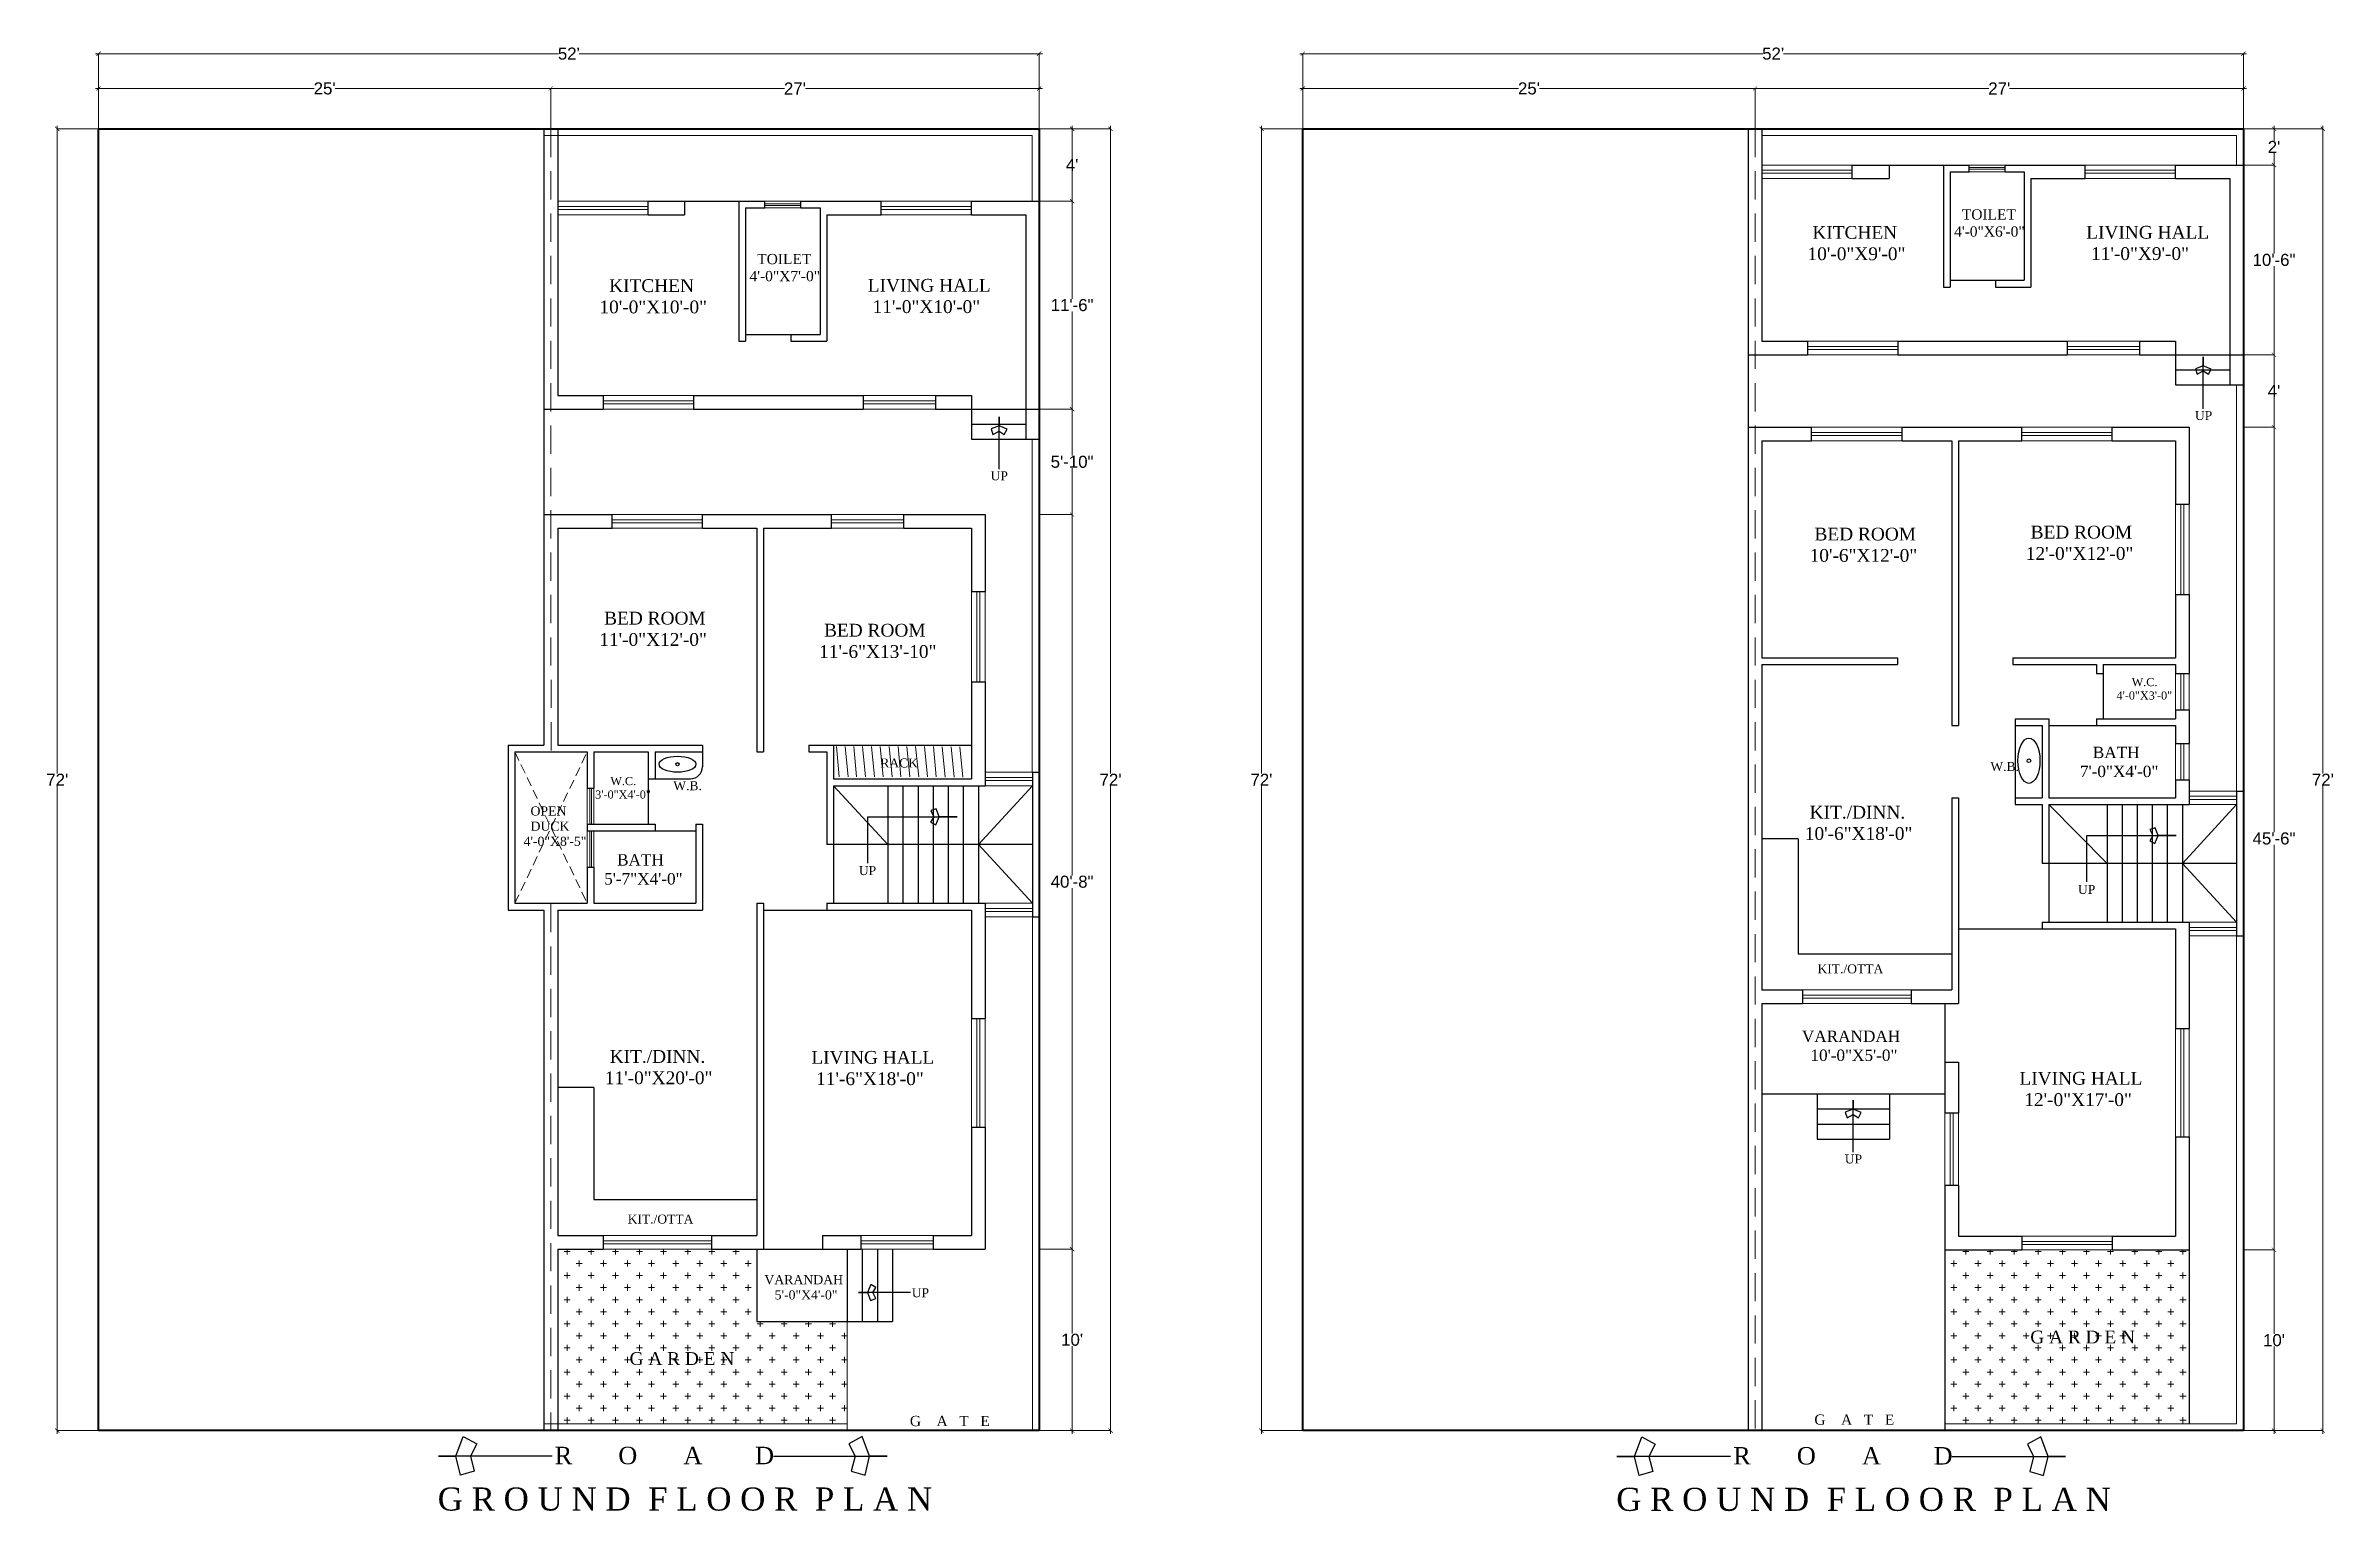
# Model space of a CAD drawing. Header units: inches. Extents: x 176 to 21551, y 16408 to 33639.
# Drawn here: x 176 to 1694, y 23244 to 24216 of the extents above; entities that cross this region are included whole.
import ezdxf

# ---------------------------------------------------------------- set-up
doc = ezdxf.new("R2010")
doc.units = ezdxf.units.IN
doc.header["$LTSCALE"] = 25
doc.header["$MEASUREMENT"] = 0
doc.linetypes.add('DASHED2', pattern=[0.375, 0.25, -0.125])
doc.layers.add('TEXT', color=211, linetype='Continuous')
doc.styles.get("Standard").update_dxf_attribs({"font": 'arial.ttf', "height": 8})
doc.dimstyles.get("Standard").update_dxf_attribs({"dimtxt": 0.18, "dimasz": 0.18, "dimexe": 0.18, "dimexo": 0.0625, "dimgap": 0.09, "dimtad": 0, "dimtih": 1, "dimtoh": 1, "dimdec": 4, "dimzin": 0, "dimdsep": 46, "dimtxsty": 'Standard', "dimcen": 0.09, "dimadec": 0, "dimazin": 0, "dimtfac": 1, "dimtdec": 4, "dimtofl": 0, "dimtmove": 0, "dimatfit": 3, "dimfxl": 1, "dimtolj": 1, "dimtzin": 0, "dimarcsym": 0})

msp = doc.modelspace()

# ---------------------------------------------------------------- texts
at = {"layer": 'TEXT', "color": 7, "ltscale": 0.1, "attachment_point": 1}
for s, insert, char_height, width in [('{\\fTimes New Roman|b0|i0|c0|p18; KITCHEN\\P10\'-0"X9\'-0"}', (1344.9, 24096.6), 8.492, 208.379), ('{\\fTimes New Roman|b0|i0|c0|p18;   TOILET\\P 4\'-0"X6\'-0"}', (1439.6, 24107.7), 6.793, 166.703), ('{\\fTimes New Roman|b0|i0|c0|p18;  LIVING HALL\\P   11\'-0"X9\'-0"}', (1523.4, 24096.7), 8.492, 208.379), ('{\\fTimes New Roman|b0|i0|c0|p18;   TOILET\\P 4\'-0"X7\'-0"}', (640.4, 24078.1), 6.793, 166.703), ('{\\fTimes New Roman|b0|i0|c0|p18;  KITCHEN\\P10\'-0"X10\'-0"}', (543.4, 24061.3), 8.492, 208.379), ('{\\fTimes New Roman|b0|i0|c0|p18;  LIVING HALL\\P   11\'-0"X10\'-0"}', (715, 24061.5), 8.492, 208.379), ('{\\fTimes New Roman|b0|i0|c0|p18;     UP}', (1590.7, 23973.8), 5.944, 145.865), ('{\\fTimes New Roman|b0|i0|c0|p18;     UP}', (791.7, 23933.8), 5.944, 145.865), ('{\\fTimes New Roman|b0|i0|c0|p18;  BED ROOM\\P 12\'-0"X12\'-0"}', (1486.5, 23897.7), 8.492, 208.379), ('{\\fTimes New Roman|b0|i0|c0|p18;  BED ROOM\\P 10\'-6"X12\'-0"}', (1343.1, 23896.4), 8.492, 208.379), ('{\\fTimes New Roman|b0|i0|c0|p18;  BED ROOM\\P 11\'-0"X12\'-0"}', (540.1, 23840.6), 8.492, 208.379), ('{\\fTimes New Roman|b0|i0|c0|p18;  BED ROOM\\P 11\'-6"X13\'-10"}', (686, 23832.6), 8.492, 208.379), ('{\\fTimes New Roman|b0|i0|c0|p18;     W.C.\\P4\'-0"X3\'-0"}', (1549.9, 23796.6), 5.35, 131.279), ('{\\fTimes New Roman|b0|i0|c0|p18;    BATH\\P 7\'-0"X4\'-0"}', (1522.8, 23751), 7.548, 185.226), ('{\\fTimes New Roman|b0|i0|c0|p18;     W.C.\\P3\'-0"X4\'-0"}', (540.6, 23730.9), 5.35, 131.279), ('{\\fTimes New Roman|b0|i0|c0|p18;    RACK}', (720.8, 23743.2), 5.944, 145.865), ('{\\fTimes New Roman|b0|i0|c0|p18;     W.B.}', (1455, 23740.9), 5.944, 145.865), ('{\\fTimes New Roman|b0|i0|c0|p18;     W.B.}', (581.2, 23728.1), 5.944, 145.865), ('{\\fTimes New Roman|b0|i0|c0|p18;      OPEN \\P      DUCK\\P    4\'-0"X8\'-5"}', (484, 23711.4), 6.038, 148.181), ('{\\fTimes New Roman|b0|i0|c0|p18; KIT./DINN.\\P10\'-6"X18\'-0"}', (1343.1, 23711.8), 8.492, 208.379), ('{\\fTimes New Roman|b0|i0|c0|p18;    BATH\\P 5\'-7"X4\'-0"}', (543.7, 23679.7), 7.548, 185.226), ('{\\fTimes New Roman|b0|i0|c0|p18;     UP}', (704.3, 23671.8), 5.944, 145.865), ('{\\fTimes New Roman|b0|i0|c0|p18;     UP}', (1513.1, 23659.3), 5.944, 145.865), ('{\\fTimes New Roman|b0|i0|c0|p18;     KIT./OTTA}', (1340.3, 23606.6), 5.944, 145.865), ('{\\fTimes New Roman|b0|i0|c0|p18; KIT./DINN.\\P11\'-0"X20\'-0"}', (547, 23549.7), 8.492, 208.379), ('{\\fTimes New Roman|b0|i0|c0|p18;LIVING HALL\\P 11\'-6"X18\'-0"}', (684, 23549.1), 8.492, 208.379), ('{\\fTimes New Roman|b0|i0|c0|p18;   VARANDAH\\P     10\'-0"X5\'-0"}', (1332.6, 23562.6), 7.548, 185.226), ('{\\fTimes New Roman|b0|i0|c0|p18;LIVING HALL\\P 12\'-0"X17\'-0"}', (1485.5, 23535.2), 8.492, 208.379), ('{\\fTimes New Roman|b0|i0|c0|p18;     UP}', (1358.4, 23480.4), 5.944, 145.865), ('{\\fTimes New Roman|b0|i0|c0|p18;     KIT./OTTA}', (550.9, 23440.5), 5.944, 145.865), ('{\\fTimes New Roman|b0|i0|c0|p18;   VARANDAH\\P      5\'-0"X4\'-0"}', (646, 23400.3), 6.038, 148.181), ('{\\fTimes New Roman|b0|i0|c0|p18;     UP}', (739.4, 23391.6), 5.944, 145.865), ('{\\fTimes New Roman|b0|i0|c0|p18;G A R D E N}', (1492.7, 23363.5), 8.492, 208.379), ('{\\fTimes New Roman|b0|i0|c0|p18;G A R D E N}', (563.4, 23349.2), 8.492, 208.379), ('{\\fTimes New Roman|b0|i0|c0|p18; G    A   T   E}', (746.8, 23306.9), 6.793, 166.703), ('{\\fTimes New Roman|b0|i0|c0|p18; G    A   T   E}', (1346.9, 23307.8), 6.793, 166.703), ('{\\fTimes New Roman|b0|i0|c0|p18;R       O       A        D}', (513.7, 23286.4), 11.564, 283.772), ('{\\fTimes New Roman|b0|i0|c0|p18;R       O       A        D}', (1295.6, 23286.2), 11.564, 283.772), ('{\\fTimes New Roman|b0|i0|c0|p18;G R O U N D  F L O O R  P L A N}', (436.1, 23259.4), 15.332, 376.236), ('{\\fTimes New Roman|b0|i0|c0|p18;G R O U N D  F L O O R  P L A N}', (1218, 23259.2), 15.332, 376.236)]:
    msp.add_mtext(s, dxfattribs=dict(at, insert=insert, char_height=char_height, width=width))

# ---------------------------------------------------------------- blocks, each defined once
blk = doc.blocks.new('_ArchTick')
at = {"color": 0, "linetype": 'ByBlock', "const_width": 0.15}
blk.add_lwpolyline([(-0.5, -0.5), (0.5, 0.5)], dxfattribs=at)
blk = doc.blocks.new('*D10')
at = {"color": 0, "lineweight": 20, "ltscale": 0.1, "transparency": 16777216}
for p, q in [((209, 24187.9), (354.2, 24187.9)), ((211.1, 24161.3), (211.1, 24188.1)), ((513.3, 24187.9), (368.1, 24187.9)), ((511.1, 24161.3), (511.1, 24188.1))]:
    blk.add_line(p, q, dxfattribs=at)
at = {"layer": 'Defpoints', "color": 0, "ltscale": 0.1, "transparency": 16777216}
for p in [(511.1, 24187.9), (211.1, 24161.1), (511.1, 24161.1)]:
    blk.add_point(p, dxfattribs=at)
at = {"color": 0, "lineweight": 20, "ltscale": 0.1, "transparency": 16777216, "xscale": 2.8125, "yscale": 2.8125, "zscale": 2.8125, "rotation": 180}
blk.add_blockref('_ArchTick', (211.1, 24187.9), dxfattribs=at)
at = {"color": 0, "lineweight": 20, "ltscale": 0.1, "transparency": 16777216, "xscale": 2.8125, "yscale": 2.8125, "zscale": 2.8125}
blk.add_blockref('_ArchTick', (511.1, 24187.9), dxfattribs=at)
at = {"color": 0, "ltscale": 0.1, "transparency": 16777216, "insert": (361.1, 24187.9), "char_height": 8, "attachment_point": 5}
blk.add_mtext("\\A1;25'", dxfattribs=at)
blk = doc.blocks.new('*D11')
at = {"color": 0, "lineweight": 20, "ltscale": 0.1, "transparency": 16777216}
for p, q in [((509, 24187.9), (666.2, 24187.9)), ((511.1, 24161.3), (511.1, 24188.1)), ((837.3, 24187.9), (680.1, 24187.9)), ((835.1, 24161.3), (835.1, 24188.1))]:
    blk.add_line(p, q, dxfattribs=at)
at = {"layer": 'Defpoints', "color": 0, "ltscale": 0.1, "transparency": 16777216}
for p in [(835.1, 24187.9), (511.1, 24161.1), (835.1, 24161.1)]:
    blk.add_point(p, dxfattribs=at)
at = {"color": 0, "lineweight": 20, "ltscale": 0.1, "transparency": 16777216, "xscale": 2.8125, "yscale": 2.8125, "zscale": 2.8125, "rotation": 180}
blk.add_blockref('_ArchTick', (511.1, 24187.9), dxfattribs=at)
at = {"color": 0, "lineweight": 20, "ltscale": 0.1, "transparency": 16777216, "xscale": 2.8125, "yscale": 2.8125, "zscale": 2.8125}
blk.add_blockref('_ArchTick', (835.1, 24187.9), dxfattribs=at)
at = {"color": 0, "ltscale": 0.1, "transparency": 16777216, "insert": (673.1, 24187.9), "char_height": 8, "attachment_point": 5}
blk.add_mtext("\\A1;27'", dxfattribs=at)
blk = doc.blocks.new('*D12')
at = {"color": 0, "lineweight": 20, "ltscale": 0.1, "transparency": 16777216}
for p, q in [((209, 24211), (516.3, 24211)), ((211.1, 24161.3), (211.1, 24211.2)), ((837.3, 24211), (530, 24211)), ((835.1, 24161.3), (835.1, 24211.2))]:
    blk.add_line(p, q, dxfattribs=at)
at = {"layer": 'Defpoints', "color": 0, "ltscale": 0.1, "transparency": 16777216}
for p in [(835.1, 24211), (211.1, 24161.1), (835.1, 24161.1)]:
    blk.add_point(p, dxfattribs=at)
at = {"color": 0, "lineweight": 20, "ltscale": 0.1, "transparency": 16777216, "xscale": 2.8125, "yscale": 2.8125, "zscale": 2.8125, "rotation": 180}
blk.add_blockref('_ArchTick', (211.1, 24211), dxfattribs=at)
at = {"color": 0, "lineweight": 20, "ltscale": 0.1, "transparency": 16777216, "xscale": 2.8125, "yscale": 2.8125, "zscale": 2.8125}
blk.add_blockref('_ArchTick', (835.1, 24211), dxfattribs=at)
at = {"color": 0, "ltscale": 0.1, "transparency": 16777216, "insert": (523.1, 24211), "char_height": 8, "attachment_point": 5}
blk.add_mtext("\\A1;52'", dxfattribs=at)
blk = doc.blocks.new('*D13')
at = {"color": 0, "lineweight": 20, "ltscale": 0.1, "transparency": 16777216}
for p, q in [((248.2, 24161.1), (183.5, 24161.1)), ((183.7, 24163.2), (183.7, 23733.2)), ((183.7, 23295), (183.7, 23725)), ((248.2, 23297.1), (183.5, 23297.1))]:
    blk.add_line(p, q, dxfattribs=at)
at = {"layer": 'Defpoints', "color": 0, "ltscale": 0.1, "transparency": 16777216}
for p in [(248.4, 24161.1), (183.7, 23297.1), (248.4, 23297.1)]:
    blk.add_point(p, dxfattribs=at)
at = {"color": 0, "lineweight": 20, "ltscale": 0.1, "transparency": 16777216, "xscale": 2.8125, "yscale": 2.8125, "zscale": 2.8125}
for p, rotation in [((183.7, 24161.1), 90), ((183.7, 23297.1), 270)]:
    blk.add_blockref('_ArchTick', p, dxfattribs=dict(at, rotation=rotation))
at = {"color": 0, "ltscale": 0.1, "transparency": 16777216, "insert": (183.7, 23729.1), "char_height": 8, "attachment_point": 5}
blk.add_mtext("\\A1;72'", dxfattribs=at)
blk = doc.blocks.new('*D7')
at = {"color": 0, "lineweight": 20, "ltscale": 0.1, "transparency": 16777216}
for p, q in [((827, 24161.1), (857.2, 24161.1)), ((857, 24163.2), (857, 24141.2)), ((857, 24111), (857, 24133)), ((835.3, 24113.1), (857.2, 24113.1))]:
    blk.add_line(p, q, dxfattribs=at)
at = {"layer": 'Defpoints', "color": 0, "ltscale": 0.1, "transparency": 16777216}
for p in [(826.8, 24161.1), (835.1, 24113.1), (857, 24113.1)]:
    blk.add_point(p, dxfattribs=at)
at = {"color": 0, "lineweight": 20, "ltscale": 0.1, "transparency": 16777216, "xscale": 2.8125, "yscale": 2.8125, "zscale": 2.8125}
for p, rotation in [((857, 24161.1), 90), ((857, 24113.1), 270)]:
    blk.add_blockref('_ArchTick', p, dxfattribs=dict(at, rotation=rotation))
at = {"color": 0, "ltscale": 0.1, "transparency": 16777216, "insert": (857, 24137.1), "char_height": 8, "attachment_point": 5}
blk.add_mtext("\\A1;4'", dxfattribs=at)
blk = doc.blocks.new('*D8')
at = {"color": 0, "lineweight": 20, "ltscale": 0.1, "transparency": 16777216}
for p, q in [((840.9, 23905.1), (857.2, 23905.1)), ((857, 23907.2), (857, 23665.5)), ((857, 23415.5), (857, 23657.2)), ((835.5, 23417.6), (857.2, 23417.6))]:
    blk.add_line(p, q, dxfattribs=at)
at = {"layer": 'Defpoints', "color": 0, "ltscale": 0.1, "transparency": 16777216}
for p in [(840.8, 23905.1), (835.3, 23417.6), (857, 23417.6)]:
    blk.add_point(p, dxfattribs=at)
at = {"color": 0, "lineweight": 20, "ltscale": 0.1, "transparency": 16777216, "xscale": 2.8125, "yscale": 2.8125, "zscale": 2.8125}
for p, rotation in [((857, 23905.1), 90), ((857, 23417.6), 270)]:
    blk.add_blockref('_ArchTick', p, dxfattribs=dict(at, rotation=rotation))
at = {"color": 0, "ltscale": 0.1, "transparency": 16777216, "insert": (857, 23661.4), "char_height": 8, "attachment_point": 5}
blk.add_mtext('\\A1;40\'-8"', dxfattribs=at)
blk = doc.blocks.new('*D9')
at = {"color": 0, "lineweight": 20, "ltscale": 0.1, "transparency": 16777216}
for p, q in [((835.3, 24161.1), (882.7, 24161.1)), ((882.5, 24163.2), (882.5, 23733.2)), ((882.5, 23295), (882.5, 23725)), ((835.3, 23297.1), (882.7, 23297.1))]:
    blk.add_line(p, q, dxfattribs=at)
at = {"layer": 'Defpoints', "color": 0, "ltscale": 0.1, "transparency": 16777216}
for p in [(835.1, 24161.1), (835.1, 23297.1), (882.5, 23297.1)]:
    blk.add_point(p, dxfattribs=at)
at = {"color": 0, "lineweight": 20, "ltscale": 0.1, "transparency": 16777216, "xscale": 2.8125, "yscale": 2.8125, "zscale": 2.8125}
for p, rotation in [((882.5, 24161.1), 90), ((882.5, 23297.1), 270)]:
    blk.add_blockref('_ArchTick', p, dxfattribs=dict(at, rotation=rotation))
at = {"color": 0, "ltscale": 0.1, "transparency": 16777216, "insert": (882.5, 23729.1), "char_height": 8, "attachment_point": 5}
blk.add_mtext("\\A1;72'", dxfattribs=at)
blk = doc.blocks.new('*D14')
at = {"color": 0, "lineweight": 20, "ltscale": 0.1, "transparency": 16777216}
for p, q in [((1008, 24187.9), (1153.2, 24187.9)), ((1010.1, 24161.3), (1010.1, 24188.1)), ((1312.2, 24187.9), (1167, 24187.9)), ((1310.1, 24161.3), (1310.1, 24188.1))]:
    blk.add_line(p, q, dxfattribs=at)
at = {"layer": 'Defpoints', "color": 0, "ltscale": 0.1, "transparency": 16777216}
for p in [(1310.1, 24187.9), (1010.1, 24161.1), (1310.1, 24161.1)]:
    blk.add_point(p, dxfattribs=at)
at = {"color": 0, "lineweight": 20, "ltscale": 0.1, "transparency": 16777216, "xscale": 2.8125, "yscale": 2.8125, "zscale": 2.8125, "rotation": 180}
blk.add_blockref('_ArchTick', (1010.1, 24187.9), dxfattribs=at)
at = {"color": 0, "lineweight": 20, "ltscale": 0.1, "transparency": 16777216, "xscale": 2.8125, "yscale": 2.8125, "zscale": 2.8125}
blk.add_blockref('_ArchTick', (1310.1, 24187.9), dxfattribs=at)
at = {"color": 0, "ltscale": 0.1, "transparency": 16777216, "insert": (1160.1, 24187.9), "char_height": 8, "attachment_point": 5}
blk.add_mtext("\\A1;25'", dxfattribs=at)
blk = doc.blocks.new('*D15')
at = {"color": 0, "lineweight": 20, "ltscale": 0.1, "transparency": 16777216}
for p, q in [((1308, 24187.9), (1465.2, 24187.9)), ((1310.1, 24161.3), (1310.1, 24188.1)), ((1636.2, 24187.9), (1479, 24187.9)), ((1634.1, 24161.3), (1634.1, 24188.1))]:
    blk.add_line(p, q, dxfattribs=at)
at = {"layer": 'Defpoints', "color": 0, "ltscale": 0.1, "transparency": 16777216}
for p in [(1634.1, 24187.9), (1310.1, 24161.1), (1634.1, 24161.1)]:
    blk.add_point(p, dxfattribs=at)
at = {"color": 0, "lineweight": 20, "ltscale": 0.1, "transparency": 16777216, "xscale": 2.8125, "yscale": 2.8125, "zscale": 2.8125, "rotation": 180}
blk.add_blockref('_ArchTick', (1310.1, 24187.9), dxfattribs=at)
at = {"color": 0, "lineweight": 20, "ltscale": 0.1, "transparency": 16777216, "xscale": 2.8125, "yscale": 2.8125, "zscale": 2.8125}
blk.add_blockref('_ArchTick', (1634.1, 24187.9), dxfattribs=at)
at = {"color": 0, "ltscale": 0.1, "transparency": 16777216, "insert": (1472.1, 24187.9), "char_height": 8, "attachment_point": 5}
blk.add_mtext("\\A1;27'", dxfattribs=at)
blk = doc.blocks.new('*D16')
at = {"color": 0, "lineweight": 20, "ltscale": 0.1, "transparency": 16777216}
for p, q in [((1008, 24211), (1315.2, 24211)), ((1010.1, 24161.3), (1010.1, 24211.2)), ((1636.2, 24211), (1329, 24211)), ((1634.1, 24161.3), (1634.1, 24211.2))]:
    blk.add_line(p, q, dxfattribs=at)
at = {"layer": 'Defpoints', "color": 0, "ltscale": 0.1, "transparency": 16777216}
for p in [(1634.1, 24211), (1010.1, 24161.1), (1634.1, 24161.1)]:
    blk.add_point(p, dxfattribs=at)
at = {"color": 0, "lineweight": 20, "ltscale": 0.1, "transparency": 16777216, "xscale": 2.8125, "yscale": 2.8125, "zscale": 2.8125, "rotation": 180}
blk.add_blockref('_ArchTick', (1010.1, 24211), dxfattribs=at)
at = {"color": 0, "lineweight": 20, "ltscale": 0.1, "transparency": 16777216, "xscale": 2.8125, "yscale": 2.8125, "zscale": 2.8125}
blk.add_blockref('_ArchTick', (1634.1, 24211), dxfattribs=at)
at = {"color": 0, "ltscale": 0.1, "transparency": 16777216, "insert": (1322.1, 24211), "char_height": 8, "attachment_point": 5}
blk.add_mtext("\\A1;52'", dxfattribs=at)
blk = doc.blocks.new('*D17')
at = {"color": 0, "lineweight": 20, "ltscale": 0.1, "transparency": 16777216}
for p, q in [((1047.2, 24161.1), (982.4, 24161.1)), ((982.6, 24163.2), (982.6, 23733.2)), ((982.6, 23295), (982.6, 23725)), ((1047.2, 23297.1), (982.4, 23297.1))]:
    blk.add_line(p, q, dxfattribs=at)
at = {"layer": 'Defpoints', "color": 0, "ltscale": 0.1, "transparency": 16777216}
for p in [(1047.4, 24161.1), (982.6, 23297.1), (1047.4, 23297.1)]:
    blk.add_point(p, dxfattribs=at)
at = {"color": 0, "lineweight": 20, "ltscale": 0.1, "transparency": 16777216, "xscale": 2.8125, "yscale": 2.8125, "zscale": 2.8125}
for p, rotation in [((982.6, 24161.1), 90), ((982.6, 23297.1), 270)]:
    blk.add_blockref('_ArchTick', p, dxfattribs=dict(at, rotation=rotation))
at = {"color": 0, "ltscale": 0.1, "transparency": 16777216, "insert": (982.6, 23729.1), "char_height": 8, "attachment_point": 5}
blk.add_mtext("\\A1;72'", dxfattribs=at)
blk = doc.blocks.new('*D18')
at = {"color": 0, "lineweight": 20, "ltscale": 0.1, "transparency": 16777216}
for p, q in [((835.5, 23417.6), (857.2, 23417.6)), ((857, 23419.7), (857, 23361.5)), ((857, 23295), (857, 23353.2)), ((835.3, 23297.1), (857.2, 23297.1))]:
    blk.add_line(p, q, dxfattribs=at)
at = {"layer": 'Defpoints', "color": 0, "ltscale": 0.1, "transparency": 16777216}
for p in [(835.3, 23417.6), (835.1, 23297.1), (857, 23297.1)]:
    blk.add_point(p, dxfattribs=at)
at = {"color": 0, "lineweight": 20, "ltscale": 0.1, "transparency": 16777216, "xscale": 2.8125, "yscale": 2.8125, "zscale": 2.8125}
for p, rotation in [((857, 23417.6), 90), ((857, 23297.1), 270)]:
    blk.add_blockref('_ArchTick', p, dxfattribs=dict(at, rotation=rotation))
at = {"color": 0, "ltscale": 0.1, "transparency": 16777216, "insert": (857, 23357.4), "char_height": 8, "attachment_point": 5}
blk.add_mtext("\\A1;10'", dxfattribs=at)
blk = doc.blocks.new('*D19')
at = {"color": 0, "lineweight": 20, "ltscale": 0.1, "transparency": 16777216}
for p, q in [((1639.8, 24161.1), (1654.6, 24161.1)), ((1654.4, 24163.2), (1654.4, 24153.2)), ((1654.4, 24135), (1654.4, 24145)), ((1634.3, 24137.1), (1654.6, 24137.1))]:
    blk.add_line(p, q, dxfattribs=at)
at = {"layer": 'Defpoints', "color": 0, "ltscale": 0.1, "transparency": 16777216}
for p in [(1639.6, 24161.1), (1634.1, 24137.1), (1654.4, 24137.1)]:
    blk.add_point(p, dxfattribs=at)
at = {"color": 0, "lineweight": 20, "ltscale": 0.1, "transparency": 16777216, "xscale": 2.8125, "yscale": 2.8125, "zscale": 2.8125}
for p, rotation in [((1654.4, 24161.1), 90), ((1654.4, 24137.1), 270)]:
    blk.add_blockref('_ArchTick', p, dxfattribs=dict(at, rotation=rotation))
at = {"color": 0, "ltscale": 0.1, "transparency": 16777216, "insert": (1654.4, 24149.1), "char_height": 8, "attachment_point": 5}
blk.add_mtext("\\A1;2'", dxfattribs=at)
blk = doc.blocks.new('*D20')
at = {"color": 0, "lineweight": 20, "ltscale": 0.1, "transparency": 16777216}
for p, q in [((1634.3, 24137.1), (1654.6, 24137.1)), ((1654.4, 24139.2), (1654.4, 24078.3)), ((1654.4, 24009), (1654.4, 24069.9)), ((1634.3, 24011.1), (1654.6, 24011.1))]:
    blk.add_line(p, q, dxfattribs=at)
at = {"layer": 'Defpoints', "color": 0, "ltscale": 0.1, "transparency": 16777216}
for p in [(1634.1, 24137.1), (1634.1, 24011.1), (1654.4, 24011.1)]:
    blk.add_point(p, dxfattribs=at)
at = {"color": 0, "lineweight": 20, "ltscale": 0.1, "transparency": 16777216, "xscale": 2.8125, "yscale": 2.8125, "zscale": 2.8125}
for p, rotation in [((1654.4, 24137.1), 90), ((1654.4, 24011.1), 270)]:
    blk.add_blockref('_ArchTick', p, dxfattribs=dict(at, rotation=rotation))
at = {"color": 0, "ltscale": 0.1, "transparency": 16777216, "insert": (1654.4, 24074.1), "char_height": 8, "attachment_point": 5}
blk.add_mtext('\\A1;10\'-6"', dxfattribs=at)
blk = doc.blocks.new('*D21')
at = {"color": 0, "lineweight": 20, "ltscale": 0.1, "transparency": 16777216}
for p, q in [((1634.3, 23963.1), (1654.6, 23963.1)), ((1654.4, 23965.2), (1654.4, 23694.3)), ((1654.4, 23415), (1654.4, 23685.9)), ((1634.3, 23417.1), (1654.6, 23417.1))]:
    blk.add_line(p, q, dxfattribs=at)
at = {"layer": 'Defpoints', "color": 0, "ltscale": 0.1, "transparency": 16777216}
for p in [(1634.1, 23963.1), (1634.1, 23417.1), (1654.4, 23417.1)]:
    blk.add_point(p, dxfattribs=at)
at = {"color": 0, "lineweight": 20, "ltscale": 0.1, "transparency": 16777216, "xscale": 2.8125, "yscale": 2.8125, "zscale": 2.8125}
for p, rotation in [((1654.4, 23963.1), 90), ((1654.4, 23417.1), 270)]:
    blk.add_blockref('_ArchTick', p, dxfattribs=dict(at, rotation=rotation))
at = {"color": 0, "ltscale": 0.1, "transparency": 16777216, "insert": (1654.4, 23690.1), "char_height": 8, "attachment_point": 5}
blk.add_mtext('\\A1;45\'-6"', dxfattribs=at)
blk = doc.blocks.new('*D22')
at = {"color": 0, "lineweight": 20, "ltscale": 0.1, "transparency": 16777216}
for p, q in [((1634.3, 23417.1), (1654.6, 23417.1)), ((1654.4, 23419.2), (1654.4, 23361.3)), ((1654.4, 23295), (1654.4, 23352.9)), ((1629.4, 23297.1), (1654.6, 23297.1))]:
    blk.add_line(p, q, dxfattribs=at)
at = {"layer": 'Defpoints', "color": 0, "ltscale": 0.1, "transparency": 16777216}
for p in [(1634.1, 23417.1), (1629.2, 23297.1), (1654.4, 23297.1)]:
    blk.add_point(p, dxfattribs=at)
at = {"color": 0, "lineweight": 20, "ltscale": 0.1, "transparency": 16777216, "xscale": 2.8125, "yscale": 2.8125, "zscale": 2.8125}
for p, rotation in [((1654.4, 23417.1), 90), ((1654.4, 23297.1), 270)]:
    blk.add_blockref('_ArchTick', p, dxfattribs=dict(at, rotation=rotation))
at = {"color": 0, "ltscale": 0.1, "transparency": 16777216, "insert": (1654.4, 23357.1), "char_height": 8, "attachment_point": 5}
blk.add_mtext("\\A1;10'", dxfattribs=at)
blk = doc.blocks.new('*D23')
at = {"color": 0, "lineweight": 20, "ltscale": 0.1, "transparency": 16777216}
for p, q in [((1634.3, 24161.1), (1686.9, 24161.1)), ((1686.8, 24163.2), (1686.8, 23733.2)), ((1686.8, 23295), (1686.8, 23725)), ((1634.3, 23297.1), (1686.9, 23297.1))]:
    blk.add_line(p, q, dxfattribs=at)
at = {"layer": 'Defpoints', "color": 0, "ltscale": 0.1, "transparency": 16777216}
for p in [(1634.1, 24161.1), (1634.1, 23297.1), (1686.8, 23297.1)]:
    blk.add_point(p, dxfattribs=at)
at = {"color": 0, "lineweight": 20, "ltscale": 0.1, "transparency": 16777216, "xscale": 2.8125, "yscale": 2.8125, "zscale": 2.8125}
for p, rotation in [((1686.8, 24161.1), 90), ((1686.8, 23297.1), 270)]:
    blk.add_blockref('_ArchTick', p, dxfattribs=dict(at, rotation=rotation))
at = {"color": 0, "ltscale": 0.1, "transparency": 16777216, "insert": (1686.8, 23729.1), "char_height": 8, "attachment_point": 5}
blk.add_mtext("\\A1;72'", dxfattribs=at)
blk = doc.blocks.new('*D24')
at = {"color": 0, "lineweight": 20, "ltscale": 0.1, "transparency": 16777216}
for p, q in [((835.5, 23975.1), (857.2, 23975.1)), ((857, 23977.2), (857, 23944.3)), ((857, 23903), (857, 23935.9)), ((835.3, 23905.1), (857.2, 23905.1))]:
    blk.add_line(p, q, dxfattribs=at)
at = {"layer": 'Defpoints', "color": 0, "ltscale": 0.1, "transparency": 16777216}
for p in [(835.3, 23975.1), (835.1, 23905.1), (857, 23905.1)]:
    blk.add_point(p, dxfattribs=at)
at = {"color": 0, "lineweight": 20, "ltscale": 0.1, "transparency": 16777216, "xscale": 2.8125, "yscale": 2.8125, "zscale": 2.8125}
for p, rotation in [((857, 23975.1), 90), ((857, 23905.1), 270)]:
    blk.add_blockref('_ArchTick', p, dxfattribs=dict(at, rotation=rotation))
at = {"color": 0, "ltscale": 0.1, "transparency": 16777216, "insert": (857, 23940.1), "char_height": 8, "attachment_point": 5}
blk.add_mtext('\\A1;5\'-10"', dxfattribs=at)
blk = doc.blocks.new('*D25')
at = {"color": 0, "lineweight": 20, "ltscale": 0.1, "transparency": 16777216}
for p, q in [((835.5, 24113.1), (857.2, 24113.1)), ((857, 24115.2), (857, 24048.3)), ((857, 23973), (857, 24039.9)), ((835.5, 23975.1), (857.2, 23975.1))]:
    blk.add_line(p, q, dxfattribs=at)
at = {"layer": 'Defpoints', "color": 0, "ltscale": 0.1, "transparency": 16777216}
for p in [(835.3, 24113.1), (835.3, 23975.1), (857, 23975.1)]:
    blk.add_point(p, dxfattribs=at)
at = {"color": 0, "lineweight": 20, "ltscale": 0.1, "transparency": 16777216, "xscale": 2.8125, "yscale": 2.8125, "zscale": 2.8125}
for p, rotation in [((857, 24113.1), 90), ((857, 23975.1), 270)]:
    blk.add_blockref('_ArchTick', p, dxfattribs=dict(at, rotation=rotation))
at = {"color": 0, "ltscale": 0.1, "transparency": 16777216, "insert": (857, 24044.1), "char_height": 8, "attachment_point": 5}
blk.add_mtext('\\A1;11\'-6"', dxfattribs=at)
blk = doc.blocks.new('*D26')
at = {"color": 0, "lineweight": 20, "ltscale": 0.1, "transparency": 16777216}
for p, q in [((1634.3, 24011.1), (1654.6, 24011.1)), ((1654.4, 24013.2), (1654.4, 23991.2)), ((1654.4, 23961), (1654.4, 23983)), ((1634.3, 23963.1), (1654.6, 23963.1))]:
    blk.add_line(p, q, dxfattribs=at)
at = {"layer": 'Defpoints', "color": 0, "ltscale": 0.1, "transparency": 16777216}
for p in [(1634.1, 24011.1), (1634.1, 23963.1), (1654.4, 23963.1)]:
    blk.add_point(p, dxfattribs=at)
at = {"color": 0, "lineweight": 20, "ltscale": 0.1, "transparency": 16777216, "xscale": 2.8125, "yscale": 2.8125, "zscale": 2.8125}
for p, rotation in [((1654.4, 24011.1), 90), ((1654.4, 23963.1), 270)]:
    blk.add_blockref('_ArchTick', p, dxfattribs=dict(at, rotation=rotation))
at = {"color": 0, "ltscale": 0.1, "transparency": 16777216, "insert": (1654.4, 23987.1), "char_height": 8, "attachment_point": 5}
blk.add_mtext("\\A1;4'", dxfattribs=at)

# ---------------------------------------------------------------- dimensions: what is measured, and where the dimension line sits
at = {"ltscale": 0.1}
for base, p1, p2, picture, middle in [((835.1, 24211), (211.1, 24161.1), (835.1, 24161.1), '*D12', (523.1, 24211)), ((1634.1, 24211), (1010.1, 24161.1), (1634.1, 24161.1), '*D16', (1322.1, 24211)), ((511.1, 24187.9), (211.1, 24161.1), (511.1, 24161.1), '*D10', (361.1, 24187.9)), ((835.1, 24187.9), (511.1, 24161.1), (835.1, 24161.1), '*D11', (673.1, 24187.9)), ((1310.1, 24187.9), (1010.1, 24161.1), (1310.1, 24161.1), '*D14', (1160.1, 24187.9)), ((1634.1, 24187.9), (1310.1, 24161.1), (1634.1, 24161.1), '*D15', (1472.1, 24187.9))]:
    dim = msp.add_linear_dim(base=base, p1=p1, p2=p2, dimstyle='Standard', override={"dimasz": 2.8125, "dimexo": 0.18, "dimdec": 0, "dimlunit": 4, "dimblk": 'ArchTick', "dimcen": 0, "dimdle": 2.125, "dimadec": 2, "dimtdec": 0, "dimldrblk": 'ArchTick', "dimlwd": 20, "dimlwe": 20}, dxfattribs=at)
    dim.commit()
    dim.dimension.update_dxf_attribs({"geometry": picture, "text_midpoint": middle})
for base, p1, p2, picture, middle in [((183.7, 23297.1), (248.4, 24161.1), (248.4, 23297.1), '*D13', (183.7, 23729.1)), ((857, 24113.1), (826.8, 24161.1), (835.1, 24113.1), '*D7', (857, 24137.1)), ((882.5, 23297.1), (835.1, 24161.1), (835.1, 23297.1), '*D9', (882.5, 23729.1)), ((982.6, 23297.1), (1047.4, 24161.1), (1047.4, 23297.1), '*D17', (982.6, 23729.1)), ((1654.4, 24137.1), (1639.6, 24161.1), (1634.1, 24137.1), '*D19', (1654.4, 24149.1)), ((1686.8, 23297.1), (1634.1, 24161.1), (1634.1, 23297.1), '*D23', (1686.8, 23729.1)), ((1654.4, 24011.1), (1634.1, 24137.1), (1634.1, 24011.1), '*D20', (1654.4, 24074.1)), ((857, 23975.1), (835.3, 24113.1), (835.3, 23975.1), '*D25', (857, 24044.1)), ((1654.4, 23963.1), (1634.1, 24011.1), (1634.1, 23963.1), '*D26', (1654.4, 23987.1)), ((857, 23905.1), (835.3, 23975.1), (835.1, 23905.1), '*D24', (857, 23940.1)), ((1654.4, 23417.1), (1634.1, 23963.1), (1634.1, 23417.1), '*D21', (1654.4, 23690.1)), ((857.0404242, 23417.618881), (840.7545341, 23905.118881), (835.3113185, 23417.618881), '*D8', (857.0404242, 23661.368881)), ((857.0404242, 23297.118881), (835.3113185, 23417.618881), (835.1313185, 23297.118881), '*D18', (857.0404242, 23357.368881)), ((1654.4, 23297.1), (1634.1, 23417.1), (1629.2, 23297.1), '*D22', (1654.4, 23357.1))]:
    dim = msp.add_linear_dim(base=base, p1=p1, p2=p2, angle=90, dimstyle='Standard', override={"dimasz": 2.8125, "dimexo": 0.18, "dimdec": 0, "dimlunit": 4, "dimblk": 'ArchTick', "dimcen": 0, "dimdle": 2.125, "dimadec": 2, "dimtdec": 0, "dimldrblk": 'ArchTick', "dimlwd": 20, "dimlwe": 20}, dxfattribs=at)
    dim.commit()
    dim.dimension.update_dxf_attribs({"geometry": picture, "text_midpoint": middle})

# ---------------------------------------------------------------- hatches: boundary and pattern name
at = {"lineweight": 0, "ltscale": 0.1}
h = msp.add_hatch(dxfattribs=at)
h.set_pattern_fill('CROSS', color=256, scale=32, style=0)
h.paths.add_polyline_path([(647.8, 23417.6), (617.8, 23417.6), (545.8, 23417.6), (515.8, 23417.6), (515.8, 23301.6), (707.8, 23301.6), (707.8, 23369.6), (647.8, 23369.6)])
h.paths.add_polyline_path([(561.3, 23351.3), (632.7, 23351.3), (632.7, 23338.4), (561.3, 23338.4)], flags=24)
h = msp.add_hatch(dxfattribs=at)
h.set_pattern_fill('CROSS', color=256, scale=32, style=0)
h.paths.add_polyline_path([(1598.1, 23417.1), (1547.1, 23417.1), (1487.1, 23417.1), (1436.1, 23417.1), (1436.1, 23301.6), (1598.1, 23301.6)])
h.paths.add_polyline_path([(1490.6, 23365.6), (1562, 23365.6), (1562, 23352.7), (1490.6, 23352.7)], flags=24)

# ---------------------------------------------------------------- linework, layer by layer
at = {"lineweight": 40, "ltscale": 0.1}
for p, q in [((211.1, 24161.1), (835.1, 24161.1)), ((211.1, 23297.1), (211.1, 24161.1)), ((835.1, 24161.1), (835.1, 23297.1)), ((1010.1, 24161.1), (1634.1, 24161.1)), ((1010.1, 23297.1), (1010.1, 24161.1)), ((1634.1, 24161.1), (1634.1, 23297.1)), ((835.1, 23297.1), (211.1, 23297.1)), ((1634.1, 23297.1), (1010.1, 23297.1))]:
    msp.add_line(p, q, dxfattribs=at)
at = {"ltscale": 0.1}
for p, q in [((506.6, 24161.1), (506.6, 23752.1)), ((515.8, 24161.1), (515.8, 23984.1)), ((1305.6, 24161.1), (1305.6, 23297.1)), ((1314.6, 24161.1), (1314.6, 24020.1)), ((1374.6, 24137.1), (1452.1, 24137.1)), ((1374.6, 24128.1), (1374.6, 24137.1)), ((1374.6, 24128.1), (1399.1, 24128.1)), ((1399.1, 24137.1), (1399.1, 24128.1)), ((1435.1, 24137.1), (1435.1, 24056.1)), ((1439.6, 24132.6), (1439.6, 24056.1)), ((1439.6, 24132.6), (1452.1, 24132.6)), ((1452.1, 24132.6), (1452.1, 24137.1)), ((1476.1, 24132.6), (1476.1, 24137.1)), ((1476.1, 24137.1), (1529.1, 24137.1)), ((1476.1, 24132.6), (1488.6, 24132.6)), ((1488.6, 24132.6), (1488.6, 24060.6)), ((1493.1, 24128.1), (1493.1, 24056.1)), ((1493.1, 24128.1), (1529.1, 24128.1)), ((1529.1, 24128.1), (1529.1, 24137.1)), ((1589.1, 24128.1), (1589.1, 24137.1)), ((1589.1, 24137.1), (1634.1, 24137.1)), ((1589.1, 24128.1), (1625.1, 24128.1)), ((1625.1, 24128.1), (1625.1, 23991.1)), ((575.8, 24113.1), (653.1, 24113.1)), ((575.8, 24104.1), (575.8, 24113.1)), ((599.8, 24113.1), (599.8, 24104.1)), ((635.8, 24113.1), (635.8, 24020.1)), ((653.1, 24108.6), (653.1, 24113.1)), ((677.1, 24108.6), (677.1, 24113.1)), ((677.1, 24113.1), (730.3, 24113.1)), ((730.3, 24104.1), (730.3, 24113.1)), ((790.3, 24104.1), (790.3, 24113.1)), ((790.3, 24113.1), (835.3, 24113.1)), ((575.8, 24104.1), (599.8, 24104.1)), ((640.3, 24108.6), (640.3, 24020.1)), ((640.3, 24108.6), (653.1, 24108.6)), ((677.1, 24108.6), (689.8, 24108.6)), ((689.8, 24108.6), (689.8, 24024.6)), ((694.3, 24104.1), (694.3, 24020.1)), ((694.3, 24104.1), (730.3, 24104.1)), ((790.3, 24104.1), (826.3, 24104.1)), ((826.3, 24104.1), (826.3, 23955.1)), ((1435.1, 24056.1), (1439.6, 24056.1)), ((1439.6, 24060.6), (1488.6, 24060.6)), ((1469.6, 24060.6), (1469.6, 24056.1)), ((1469.6, 24056.1), (1493.1, 24056.1)), ((635.8, 24020.1), (640.3, 24020.1)), ((640.3, 24024.6), (689.8, 24024.6)), ((670.3, 24024.6), (670.3, 24020.1)), ((670.3, 24020.1), (694.3, 24020.1)), ((1314.6, 24020.1), (1344.8, 24020.1)), ((1344.8, 24020.1), (1344.8, 24011.1)), ((1404.8, 24020.1), (1404.8, 24011.1)), ((1404.8, 24020.1), (1517.1, 24020.1)), ((1517.1, 24020.1), (1517.1, 24011.1)), ((1565.1, 24020.1), (1565.1, 24011.1)), ((1565.1, 24020.1), (1589.1, 24020.1)), ((1589.1, 24020.1), (1589.1, 23991.1)), ((1305.6, 24011.1), (1344.8, 24011.1)), ((1404.8, 24011.1), (1517.1, 24011.1)), ((1565.1, 24011.1), (1634.1, 24011.1)), ((1589.1, 24001.1), (1625.1, 24001.1)), ((1589.1, 23991.1), (1634.1, 23991.1)), ((506.6, 23975.1), (545.8, 23975.1)), ((515.8, 23984.1), (545.8, 23984.1)), ((545.8, 23984.1), (545.8, 23975.1)), ((605.8, 23984.1), (605.8, 23975.1)), ((605.8, 23984.1), (718.3, 23984.1)), ((605.8, 23975.1), (718.3, 23975.1)), ((718.3, 23984.1), (718.3, 23975.1)), ((766.3, 23984.1), (766.3, 23975.1)), ((766.3, 23984.1), (790.3, 23984.1)), ((766.3, 23975.1), (835.1, 23975.1)), ((790.3, 23984.1), (790.3, 23955.1)), ((790.3, 23965.1), (826.3, 23965.1)), ((835.1, 23965.1), (835.3, 23965.1)), ((1305.6, 23963.1), (1347.6, 23963.1)), ((1347.6, 23954.1), (1347.6, 23963.1)), ((1407.6, 23954.1), (1407.6, 23963.1)), ((1407.6, 23963.1), (1487.1, 23963.1)), ((1487.1, 23954.1), (1487.1, 23963.1)), ((1547.1, 23954.1), (1547.1, 23963.1)), ((1547.1, 23963.1), (1598.1, 23963.1)), ((1598.1, 23963.1), (1598.1, 23912.1)), ((790.3, 23955.1), (835.3, 23955.1)), ((1314.6, 23954.1), (1347.6, 23954.1)), ((1314.6, 23954.1), (1314.6, 23810.1)), ((1407.6, 23954.1), (1440.6, 23954.1)), ((1440.6, 23954.1), (1440.6, 23765.1)), ((1445.1, 23954.1), (1445.1, 23765.1)), ((1445.1, 23954.1), (1487.1, 23954.1)), ((1547.1, 23954.1), (1589.1, 23954.1)), ((1589.1, 23954.1), (1589.1, 23912.1)), ((506.6, 23905.1), (551.8, 23905.1)), ((551.8, 23896.1), (551.8, 23905.1)), ((611.8, 23896.1), (611.8, 23905.1)), ((611.8, 23905.1), (697.3, 23905.1)), ((697.3, 23896.1), (697.3, 23905.1)), ((745.3, 23896.1), (745.3, 23905.1)), ((745.3, 23905.1), (799.3, 23905.1)), ((799.3, 23905.1), (799.3, 23854.1)), ((1589.1, 23912.1), (1598.1, 23912.1)), ((515.8, 23896.1), (551.8, 23896.1)), ((515.8, 23896.1), (515.8, 23752.1)), ((611.8, 23896.1), (647.8, 23896.1)), ((647.8, 23896.1), (647.8, 23747.6)), ((652.3, 23896.1), (697.3, 23896.1)), ((652.3, 23896.1), (652.3, 23747.6)), ((745.3, 23896.1), (790.3, 23896.1)), ((790.3, 23896.1), (790.3, 23854.1)), ((790.3, 23854.1), (799.3, 23854.1)), ((1589.1, 23852.1), (1598.1, 23852.1)), ((1589.1, 23852.1), (1589.1, 23810.1)), ((1598.1, 23852.1), (1598.1, 23799.6)), ((1314.6, 23829.6), (1314.6, 23810.1)), ((1314.6, 23810.1), (1404.6, 23810.1)), ((1404.6, 23810.1), (1404.6, 23805.6)), ((1481.1, 23810.1), (1481.1, 23805.6)), ((1481.1, 23810.1), (1589.1, 23810.1)), ((790.3, 23794.1), (799.3, 23794.1)), ((790.3, 23794.1), (790.3, 23729.6)), ((799.3, 23794.1), (799.3, 23725.1)), ((1314.6, 23805.6), (1404.6, 23805.6)), ((1314.6, 23805.6), (1314.6, 23589.6)), ((1481.1, 23805.6), (1536.6, 23805.6)), ((1536.6, 23805.6), (1536.6, 23799.6)), ((1536.6, 23799.6), (1541.1, 23799.6)), ((1541.1, 23805.6), (1541.1, 23769.6)), ((1541.1, 23805.6), (1589.1, 23805.6)), ((1589.1, 23805.6), (1589.1, 23799.6)), ((1589.1, 23799.6), (1598.1, 23799.6)), ((1440.6, 23765.1), (1445.1, 23765.1)), ((1482.6, 23769.6), (1505.1, 23769.6)), ((1482.6, 23769.6), (1482.6, 23712.6)), ((1482.6, 23765.1), (1500.6, 23765.1)), ((1500.6, 23765.1), (1500.6, 23717.1)), ((1505.1, 23769.6), (1505.1, 23717.1)), ((1505.1, 23765.1), (1589.1, 23765.1)), ((1536.6, 23769.6), (1589.1, 23769.6)), ((1536.6, 23769.6), (1536.6, 23765.1)), ((1589.1, 23775.6), (1598.1, 23775.6)), ((1589.1, 23775.6), (1589.1, 23769.6)), ((1589.1, 23765.1), (1589.1, 23753.1)), ((1598.1, 23775.6), (1598.1, 23753.1)), ((482.8, 23752.1), (506.6, 23752.1)), ((482.8, 23752.1), (482.8, 23642.6)), ((487.3, 23747.6), (535.3, 23747.6)), ((487.3, 23747.6), (487.3, 23647.1)), ((515.8, 23752.1), (611.8, 23752.1)), ((535.3, 23747.6), (535.3, 23723.6)), ((539.8, 23747.6), (575.8, 23747.6)), ((539.8, 23747.6), (539.8, 23723.6)), ((575.8, 23747.6), (575.8, 23699.6)), ((580.3, 23747.6), (611.8, 23747.6)), ((580.3, 23747.6), (580.3, 23729.6)), ((611.8, 23752.1), (611.8, 23737.7)), ((647.8, 23747.6), (652.3, 23747.6)), ((682.3, 23752.1), (790.3, 23752.1)), ((694.3, 23747.6), (694.3, 23725.1)), ((698.8, 23752.1), (698.8, 23729.6)), ((1589.1, 23753.1), (1598.1, 23753.1)), ((830.6, 23734.1), (835.3, 23734.1)), ((830.8, 23734.1), (830.8, 23638.1)), ((535.3, 23723.6), (539.8, 23723.6)), ((575.8, 23729.6), (603.7, 23729.6)), ((694.3, 23725.1), (694.3, 23686.1)), ((698.8, 23729.6), (790.3, 23729.6)), ((698.8, 23725.1), (698.8, 23647.1)), ((698.8, 23725.1), (799.3, 23725.1)), ((698.8, 23725.1), (734.8, 23686.1)), ((734.8, 23725.1), (734.8, 23647.1)), ((744.8, 23725.1), (744.8, 23647.1)), ((754.8, 23725.1), (754.8, 23647.1)), ((764.8, 23725.1), (764.8, 23647.1)), ((774.8, 23725.1), (774.8, 23647.1)), ((784.8, 23725.1), (784.8, 23647.1)), ((794.8, 23725.1), (794.8, 23647.1)), ((794.8, 23686.1), (830.8, 23725.1)), ((1440.6, 23717.1), (1445.1, 23717.1)), ((1440.6, 23717.1), (1440.6, 23589.6)), ((1445.1, 23717.1), (1445.1, 23580.6)), ((1482.6, 23717.1), (1500.6, 23717.1)), ((1505.1, 23717.1), (1589.1, 23717.1)), ((1589.1, 23729.1), (1598.1, 23729.1)), ((1589.1, 23729.1), (1589.1, 23717.1)), ((1598.1, 23729.1), (1598.1, 23712.6)), ((1629.6, 23721.6), (1634.1, 23721.6)), ((1629.6, 23721.6), (1629.6, 23625.6)), ((1482.6, 23712.6), (1500.6, 23712.6)), ((1500.6, 23712.6), (1500.6, 23673.6)), ((1505.1, 23712.6), (1505.1, 23634.6)), ((1505.1, 23712.6), (1543.6, 23673.6)), ((1505.1, 23712.6), (1598.1, 23712.6)), ((1543.6, 23712.6), (1543.6, 23634.6)), ((1553.6, 23712.6), (1553.6, 23634.6)), ((1563.6, 23712.6), (1563.6, 23634.6)), ((1573.6, 23712.6), (1573.6, 23634.6)), ((1583.6, 23712.6), (1583.6, 23634.6)), ((1593.6, 23712.6), (1593.6, 23634.6)), ((1593.6, 23673.6), (1629.6, 23712.6)), ((535.3, 23699.6), (580.3, 23699.6)), ((535.3, 23699.6), (535.3, 23695.1)), ((535.3, 23695.1), (607.3, 23695.1)), ((580.3, 23699.6), (580.3, 23695.1)), ((607.3, 23699.6), (611.8, 23699.6)), ((607.3, 23699.6), (607.3, 23647.1)), ((611.8, 23699.6), (611.8, 23642.6)), ((830.8, 23686.1), (694.3, 23686.1)), ((794.8, 23686.1), (830.8, 23647.1)), ((1338.6, 23689.9), (1338.6, 23613.6)), ((535.3, 23671.1), (539.8, 23671.1)), ((535.3, 23671.1), (535.3, 23647.1)), ((539.8, 23671.1), (539.8, 23647.1)), ((1629.6, 23673.6), (1500.6, 23673.6)), ((1593.6, 23673.6), (1629.6, 23634.6)), ((482.8, 23642.6), (506.6, 23642.6)), ((487.3, 23647.1), (535.3, 23647.1)), ((506.6, 23642.6), (506.6, 23297.1)), ((515.8, 23642.6), (611.8, 23642.6)), ((515.8, 23642.6), (515.8, 23426.6)), ((539.8, 23647.1), (607.3, 23647.1)), ((647.8, 23647.1), (652.3, 23647.1)), ((647.8, 23647.1), (647.8, 23426.6)), ((652.3, 23647.1), (652.3, 23417.6)), ((652.3, 23642.6), (790.3, 23642.6)), ((694.3, 23647.1), (799.3, 23647.1)), ((694.3, 23647.1), (694.3, 23642.6)), ((790.3, 23642.6), (790.3, 23570.6)), ((799.3, 23647.1), (799.3, 23570.6)), ((830.8, 23638.1), (835.1, 23638.1)), ((1445.1, 23630.1), (1589.1, 23630.1)), ((1500.6, 23634.6), (1598.1, 23634.6)), ((1500.6, 23634.6), (1500.6, 23630.1)), ((1589.1, 23630.1), (1589.1, 23564.1)), ((1598.1, 23634.6), (1598.1, 23564.1)), ((1629.6, 23625.6), (1634.1, 23625.6)), ((1338.6, 23613.6), (1440.6, 23613.6)), ((1314.6, 23589.6), (1341.6, 23589.6)), ((1314.6, 23580.6), (1341.6, 23580.6)), ((1314.6, 23580.6), (1314.6, 23297.1)), ((1341.6, 23589.6), (1341.6, 23580.6)), ((1413.6, 23589.6), (1413.6, 23580.6)), ((1413.6, 23589.6), (1440.6, 23589.6)), ((1413.6, 23580.6), (1445.1, 23580.6)), ((1436.1, 23580.6), (1436.1, 23507.9)), ((790.3, 23570.6), (799.3, 23570.6)), ((1589.1, 23564.1), (1598.1, 23564.1)), ((1436.1, 23541.6), (1445.1, 23541.6)), ((1445.1, 23541.6), (1445.1, 23507.9)), ((539.8, 23524.9), (539.8, 23450.6)), ((1314.6, 23520.6), (1436.1, 23520.6)), ((1351.3, 23520.6), (1351.3, 23490.6)), ((1399.3, 23520.6), (1399.3, 23490.6)), ((1351.3, 23510.6), (1399.3, 23510.6)), ((1445.1, 23507.9), (1436.1, 23507.9)), ((790.3, 23498.6), (799.3, 23498.6)), ((790.3, 23498.6), (790.3, 23426.6)), ((799.3, 23498.6), (799.3, 23417.6)), ((1351.3, 23500.6), (1399.3, 23500.6)), ((1351.3, 23490.6), (1399.3, 23490.6)), ((1589.1, 23492.1), (1598.1, 23492.1)), ((1589.1, 23492.1), (1589.1, 23426.1)), ((1598.1, 23492.1), (1598.1, 23301.6)), ((1445.1, 23459.9), (1436.1, 23459.9)), ((1436.1, 23459.9), (1436.1, 23297.1)), ((1445.1, 23459.9), (1445.1, 23426.1)), ((539.8, 23450.6), (647.8, 23450.6)), ((515.8, 23426.6), (545.8, 23426.6)), ((515.8, 23417.6), (545.8, 23417.6)), ((515.8, 23417.6), (515.8, 23297.1)), ((545.8, 23426.6), (545.8, 23417.6)), ((617.8, 23426.6), (617.8, 23417.6)), ((617.8, 23426.6), (647.8, 23426.6)), ((617.8, 23417.6), (716.8, 23417.6)), ((647.8, 23417.6), (647.8, 23369.6)), ((691.3, 23426.6), (716.8, 23426.6)), ((691.3, 23426.6), (691.3, 23417.6)), ((707.8, 23417.6), (707.8, 23369.6)), ((716.8, 23426.6), (716.8, 23417.6)), ((717.8, 23417.6), (717.8, 23369.6)), ((727.8, 23417.6), (727.8, 23369.6)), ((737.8, 23417.6), (737.8, 23369.6)), ((764.8, 23426.6), (764.8, 23417.6)), ((764.8, 23426.6), (790.3, 23426.6)), ((764.8, 23417.6), (799.3, 23417.6)), ((1436.1, 23417.1), (1487.1, 23417.1)), ((1445.1, 23426.1), (1487.1, 23426.1)), ((1487.1, 23426.1), (1487.1, 23417.1)), ((1547.1, 23426.1), (1547.1, 23417.1)), ((1547.1, 23426.1), (1589.1, 23426.1)), ((1547.1, 23417.1), (1598.1, 23417.1)), ((647.8, 23369.6), (737.8, 23369.6))]:
    msp.add_line(p, q, dxfattribs=at)
at = {"lineweight": 0, "ltscale": 0.1}
for p, q in [((506.6, 24156.6), (830.6, 24156.6)), ((830.6, 24156.6), (830.6, 24113.1)), ((1314.6, 24156.6), (1629.6, 24156.6)), ((1629.6, 24156.6), (1629.6, 24137.1)), ((1314.6, 24137.1), (1374.6, 24137.1)), ((1314.6, 24133.6), (1374.6, 24133.6)), ((1314.6, 24131.6), (1374.6, 24131.6)), ((1314.6, 24128.1), (1374.6, 24128.1)), ((1476.1, 24137.1), (1452.1, 24137.1)), ((1476.1, 24135.5), (1452.1, 24135.5)), ((1476.1, 24134.3), (1452.1, 24134.3)), ((1476.1, 24132.6), (1452.1, 24132.6)), ((1529.1, 24137.1), (1589.1, 24137.1)), ((1529.1, 24133.6), (1589.1, 24133.6)), ((1529.1, 24131.6), (1589.1, 24131.6)), ((1529.1, 24128.1), (1589.1, 24128.1)), ((515.8, 24113.1), (575.8, 24113.1)), ((677.1, 24113.1), (653.1, 24113.1)), ((677.1, 24111.4), (653.1, 24111.4)), ((677.1, 24110.2), (653.1, 24110.2)), ((730.3, 24113.1), (790.3, 24113.1)), ((515.8, 24109.6), (575.8, 24109.6)), ((515.8, 24107.6), (575.8, 24107.6)), ((515.8, 24104.1), (575.8, 24104.1)), ((677.1, 24108.6), (653.1, 24108.6)), ((730.3, 24109.6), (790.3, 24109.6)), ((730.3, 24107.6), (790.3, 24107.6)), ((730.3, 24104.1), (790.3, 24104.1)), ((1344.8, 24020.1), (1404.8, 24020.1)), ((1517.1, 24020.1), (1565.1, 24020.1)), ((1344.8, 24016.6), (1404.8, 24016.6)), ((1344.8, 24014.6), (1404.8, 24014.6)), ((1344.8, 24011.1), (1404.8, 24011.1)), ((1517.1, 24016.6), (1565.1, 24016.6)), ((1517.1, 24014.6), (1565.1, 24014.6)), ((1517.1, 24011.1), (1565.1, 24011.1)), ((1629.6, 23991.1), (1629.6, 23721.6)), ((545.8, 23984.1), (605.8, 23984.1)), ((545.8, 23980.6), (605.8, 23980.6)), ((545.8, 23978.6), (605.8, 23978.6)), ((545.8, 23975.1), (605.8, 23975.1)), ((718.3, 23984.1), (766.3, 23984.1)), ((718.3, 23980.6), (766.3, 23980.6)), ((718.3, 23978.6), (766.3, 23978.6)), ((718.3, 23975.1), (766.3, 23975.1)), ((1347.6, 23963.1), (1407.6, 23963.1)), ((1347.6, 23959.6), (1407.6, 23959.6)), ((1487.1, 23963.1), (1547.1, 23963.1)), ((1487.1, 23959.6), (1547.1, 23959.6)), ((830.6, 23955.1), (830.6, 23734.1)), ((1347.6, 23957.6), (1407.6, 23957.6)), ((1347.6, 23954.1), (1407.6, 23954.1)), ((1487.1, 23957.6), (1547.1, 23957.6)), ((1487.1, 23954.1), (1547.1, 23954.1)), ((551.8, 23905.1), (611.8, 23905.1)), ((551.8, 23901.6), (611.8, 23901.6)), ((551.8, 23899.6), (611.8, 23899.6)), ((697.3, 23905.1), (745.3, 23905.1)), ((697.3, 23901.6), (745.3, 23901.6)), ((697.3, 23899.6), (745.3, 23899.6)), ((1589.1, 23852.1), (1589.1, 23912.1)), ((1592.6, 23852.1), (1592.6, 23912.1)), ((1594.6, 23852.1), (1594.6, 23912.1)), ((1598.1, 23852.1), (1598.1, 23912.1)), ((551.8, 23896.1), (611.8, 23896.1)), ((697.3, 23896.1), (745.3, 23896.1)), ((790.3, 23794.1), (790.3, 23854.1)), ((793.8, 23794.1), (793.8, 23854.1)), ((795.8, 23794.1), (795.8, 23854.1)), ((799.3, 23794.1), (799.3, 23854.1)), ((1589.1, 23799.6), (1589.1, 23775.6)), ((1592.6, 23775.6), (1592.6, 23799.6)), ((1594.6, 23775.6), (1594.6, 23799.6)), ((1598.1, 23775.6), (1598.1, 23799.6)), ((700.6, 23751.2), (702.5, 23731)), ((706.4, 23751.2), (708.4, 23731)), ((712.1, 23751.2), (714, 23731)), ((718, 23751.2), (719.9, 23731)), ((723.8, 23751.2), (725.8, 23731)), ((729.7, 23751.2), (731.7, 23731)), ((735.6, 23751.2), (737.6, 23731)), ((741.5, 23751.2), (743.4, 23731)), ((747.3, 23751.2), (749.3, 23731)), ((753.2, 23751.2), (755.2, 23731)), ((759.1, 23751.2), (761.1, 23731)), ((765, 23751.2), (766.9, 23731)), ((770.9, 23750.9), (772.8, 23730.8)), ((776.7, 23750.9), (778.7, 23730.8)), ((782.6, 23750.9), (784.6, 23730.8)), ((1589.1, 23753.1), (1589.1, 23729.1)), ((1592.6, 23729.1), (1592.6, 23753.1)), ((1594.6, 23729.1), (1594.6, 23753.1)), ((1598.1, 23729.1), (1598.1, 23753.1)), ((830.8, 23734.1), (799.3, 23734.1)), ((799.3, 23730.6), (830.8, 23730.6)), ((535.3, 23723.6), (535.3, 23699.6)), ((537, 23723.6), (537, 23699.6)), ((538.2, 23723.6), (538.2, 23699.6)), ((539.8, 23723.6), (539.8, 23699.6)), ((799.3, 23728.6), (830.8, 23728.6)), ((799.3, 23725.1), (830.8, 23725.1)), ((1629.6, 23721.6), (1598.1, 23721.6)), ((1598.1, 23718.1), (1629.6, 23718.1)), ((1598.1, 23716.1), (1629.6, 23716.1)), ((1598.1, 23712.6), (1629.6, 23712.6)), ((535.3, 23695.1), (535.3, 23671.1)), ((537, 23695.1), (537, 23671.1)), ((538.2, 23695.1), (538.2, 23671.1)), ((539.8, 23695.1), (539.8, 23671.1)), ((830.8, 23647.1), (799.3, 23647.1)), ((799.3, 23643.6), (830.8, 23643.6)), ((799.3, 23641.6), (830.8, 23641.6)), ((799.3, 23638.1), (830.8, 23638.1)), ((830.8, 23638.1), (830.8, 23297.1)), ((1629.6, 23634.6), (1598.1, 23634.6)), ((1598.1, 23631.1), (1629.6, 23631.1)), ((1598.1, 23629.1), (1629.6, 23629.1)), ((1598.1, 23625.6), (1629.6, 23625.6)), ((1629.6, 23625.6), (1629.6, 23301.6)), ((1341.6, 23589.6), (1413.6, 23589.6)), ((1341.6, 23586.1), (1413.6, 23586.1)), ((1341.6, 23584.1), (1413.6, 23584.1)), ((1341.6, 23580.6), (1413.6, 23580.6)), ((790.3, 23498.6), (790.3, 23570.6)), ((793.8, 23498.6), (793.8, 23570.6)), ((795.8, 23498.6), (795.8, 23570.6)), ((799.3, 23498.6), (799.3, 23570.6)), ((1589.1, 23492.1), (1589.1, 23564.1)), ((1592.6, 23492.1), (1592.6, 23564.1)), ((1594.6, 23492.1), (1594.6, 23564.1)), ((1598.1, 23492.1), (1598.1, 23564.1)), ((1436.1, 23459.9), (1436.1, 23507.9)), ((1439.6, 23459.9), (1439.6, 23507.9)), ((1441.6, 23459.9), (1441.6, 23507.9)), ((1445.1, 23459.9), (1445.1, 23507.9)), ((545.8, 23426.6), (617.8, 23426.6)), ((545.8, 23423.1), (617.8, 23423.1)), ((545.8, 23421.1), (617.8, 23421.1)), ((545.8, 23417.6), (617.8, 23417.6)), ((716.8, 23426.6), (764.8, 23426.6)), ((716.8, 23423.1), (764.8, 23423.1)), ((716.8, 23421.1), (764.8, 23421.1)), ((716.8, 23417.6), (764.8, 23417.6)), ((1487.1, 23426.1), (1547.1, 23426.1)), ((1487.1, 23422.6), (1547.1, 23422.6)), ((1487.1, 23420.6), (1547.1, 23420.6)), ((1487.1, 23417.1), (1547.1, 23417.1)), ((707.8, 23369.6), (707.8, 23297.1)), ((707.8, 23301.6), (506.6, 23301.6)), ((1629.6, 23301.6), (1436.1, 23301.6))]:
    msp.add_line(p, q, dxfattribs=at)
at = {"linetype": 'DASHED2', "lineweight": 0, "ltscale": 3}
for p, q in [((511.1, 24161.1), (511.3, 23747.6)), ((1310.1, 24161.1), (1310.1, 23297.1)), ((511.1, 23646.6), (511.1, 23297.1))]:
    msp.add_line(p, q, dxfattribs=at)
at = {"linetype": 'DASHED2', "lineweight": 0}
for p, q in [((487.3, 23747.6), (535.3, 23647.1)), ((487.3, 23647.1), (535.3, 23747.6))]:
    msp.add_line(p, q, dxfattribs=at)
at = {"color": 7, "ltscale": 0.1}
for p, q in [((682.3, 23752.1), (682.3, 23747.6)), ((682.3, 23747.6), (694.3, 23747.6)), ((1338.6, 23689.9), (1314.6, 23689.9)), ((539.8, 23524.9), (515.8, 23524.9))]:
    msp.add_line(p, q, dxfattribs=at)
at = {"ltscale": 0.1}
for points in [[(1607.4, 23975.3), (1607.4, 23975.3), (1607.4, 24009.8), (1607.4, 24003.9), (1602.2, 24001.9), (1603.4, 23998.2), (1607.4, 24000.4), (1610.9, 23998.2), (1612.8, 24001.6), (1607.4, 24003.9)], [(808.5, 23935.3), (808.5, 23935.3), (808.5, 23969.9), (808.5, 23963.9), (803.2, 23961.9), (804.5, 23958.3), (808.5, 23960.4), (812, 23958.3), (813.9, 23961.7), (808.5, 23963.9)], [(721.4, 23673.8), (721.4, 23704.6), (780.7, 23704.6), (768.8, 23704.6), (766.8, 23709.8), (763.2, 23708.6), (765.3, 23704.6), (763.1, 23701), (766.6, 23699.2), (768.8, 23704.6)], [(1530.2, 23661.3), (1530.2, 23692.1), (1589.5, 23692.1), (1577.6, 23692.1), (1575.6, 23697.3), (1571.9, 23696.1), (1574.1, 23692.1), (1571.9, 23688.5), (1575.3, 23686.7), (1577.6, 23692.1)], [(1375.2, 23481.9), (1375.2, 23481.9), (1375.2, 23516.4), (1375.2, 23510.5), (1369.9, 23508.5), (1371.2, 23504.8), (1375.2, 23507), (1378.7, 23504.8), (1380.5, 23508.2), (1375.2, 23510.5)], [(749.8, 23388.7), (749.8, 23388.7), (715.2, 23388.7), (721.2, 23388.7), (723.2, 23383.5), (726.8, 23384.7), (724.7, 23388.7), (726.8, 23392.2), (723.4, 23394.1), (721.2, 23388.7)]]:
    msp.add_lwpolyline(points, dxfattribs=at)
at = {"color": 7, "lineweight": -3}
for points in [[(512, 23280.1), (436.6, 23280.1), (448.2, 23280.1), (453, 23293.3), (462, 23288.4), (457.9, 23280.1), (460.3, 23270.3), (451.3, 23267.5), (448.2, 23280.1)], [(658.8, 23280.1), (734.2, 23280.1), (722.6, 23280.1), (717.8, 23293.3), (708.9, 23288.4), (713, 23280.1), (710.5, 23270.3), (719.6, 23267.5), (722.6, 23280.1)], [(1293.9, 23279.9), (1218.5, 23279.9), (1230.1, 23279.9), (1234.9, 23293.1), (1243.8, 23288.2), (1239.7, 23279.9), (1242.2, 23270.1), (1233.1, 23267.3), (1230.1, 23279.9)], [(1440.7, 23279.9), (1516.1, 23279.9), (1504.5, 23279.9), (1499.7, 23293.1), (1490.8, 23288.2), (1494.8, 23279.9), (1492.4, 23270.1), (1501.4, 23267.3), (1504.5, 23279.9)]]:
    msp.add_lwpolyline(points, dxfattribs=at)
at = {"ltscale": 0.1}
for centre, radius in [((595.2, 23739.4), 1.05), ((1491.8, 23741.7), 1.22)]:
    msp.add_circle(centre, radius, dxfattribs=at)
msp.add_arc((603.6, 23737.9), 8.26, 271.2677, 358.8261, dxfattribs=at)
for centre, major_axis, ratio in [((1491.8, 23741.7), (0, 15), 0.487298), ((595.2, 23739.4), (12.2, 0), 0.435042)]:
    msp.add_ellipse(centre, major_axis=major_axis, ratio=ratio, dxfattribs=at)

msp.set_redraw_order([(e.dxf.handle, doc.entitydb.next_handle()) for e in msp.query("TEXT MTEXT ATTDEF DIMENSION ARC_DIMENSION")])  # texts and dimensions are drawn at this point

doc.saveas('drawing.dxf')
